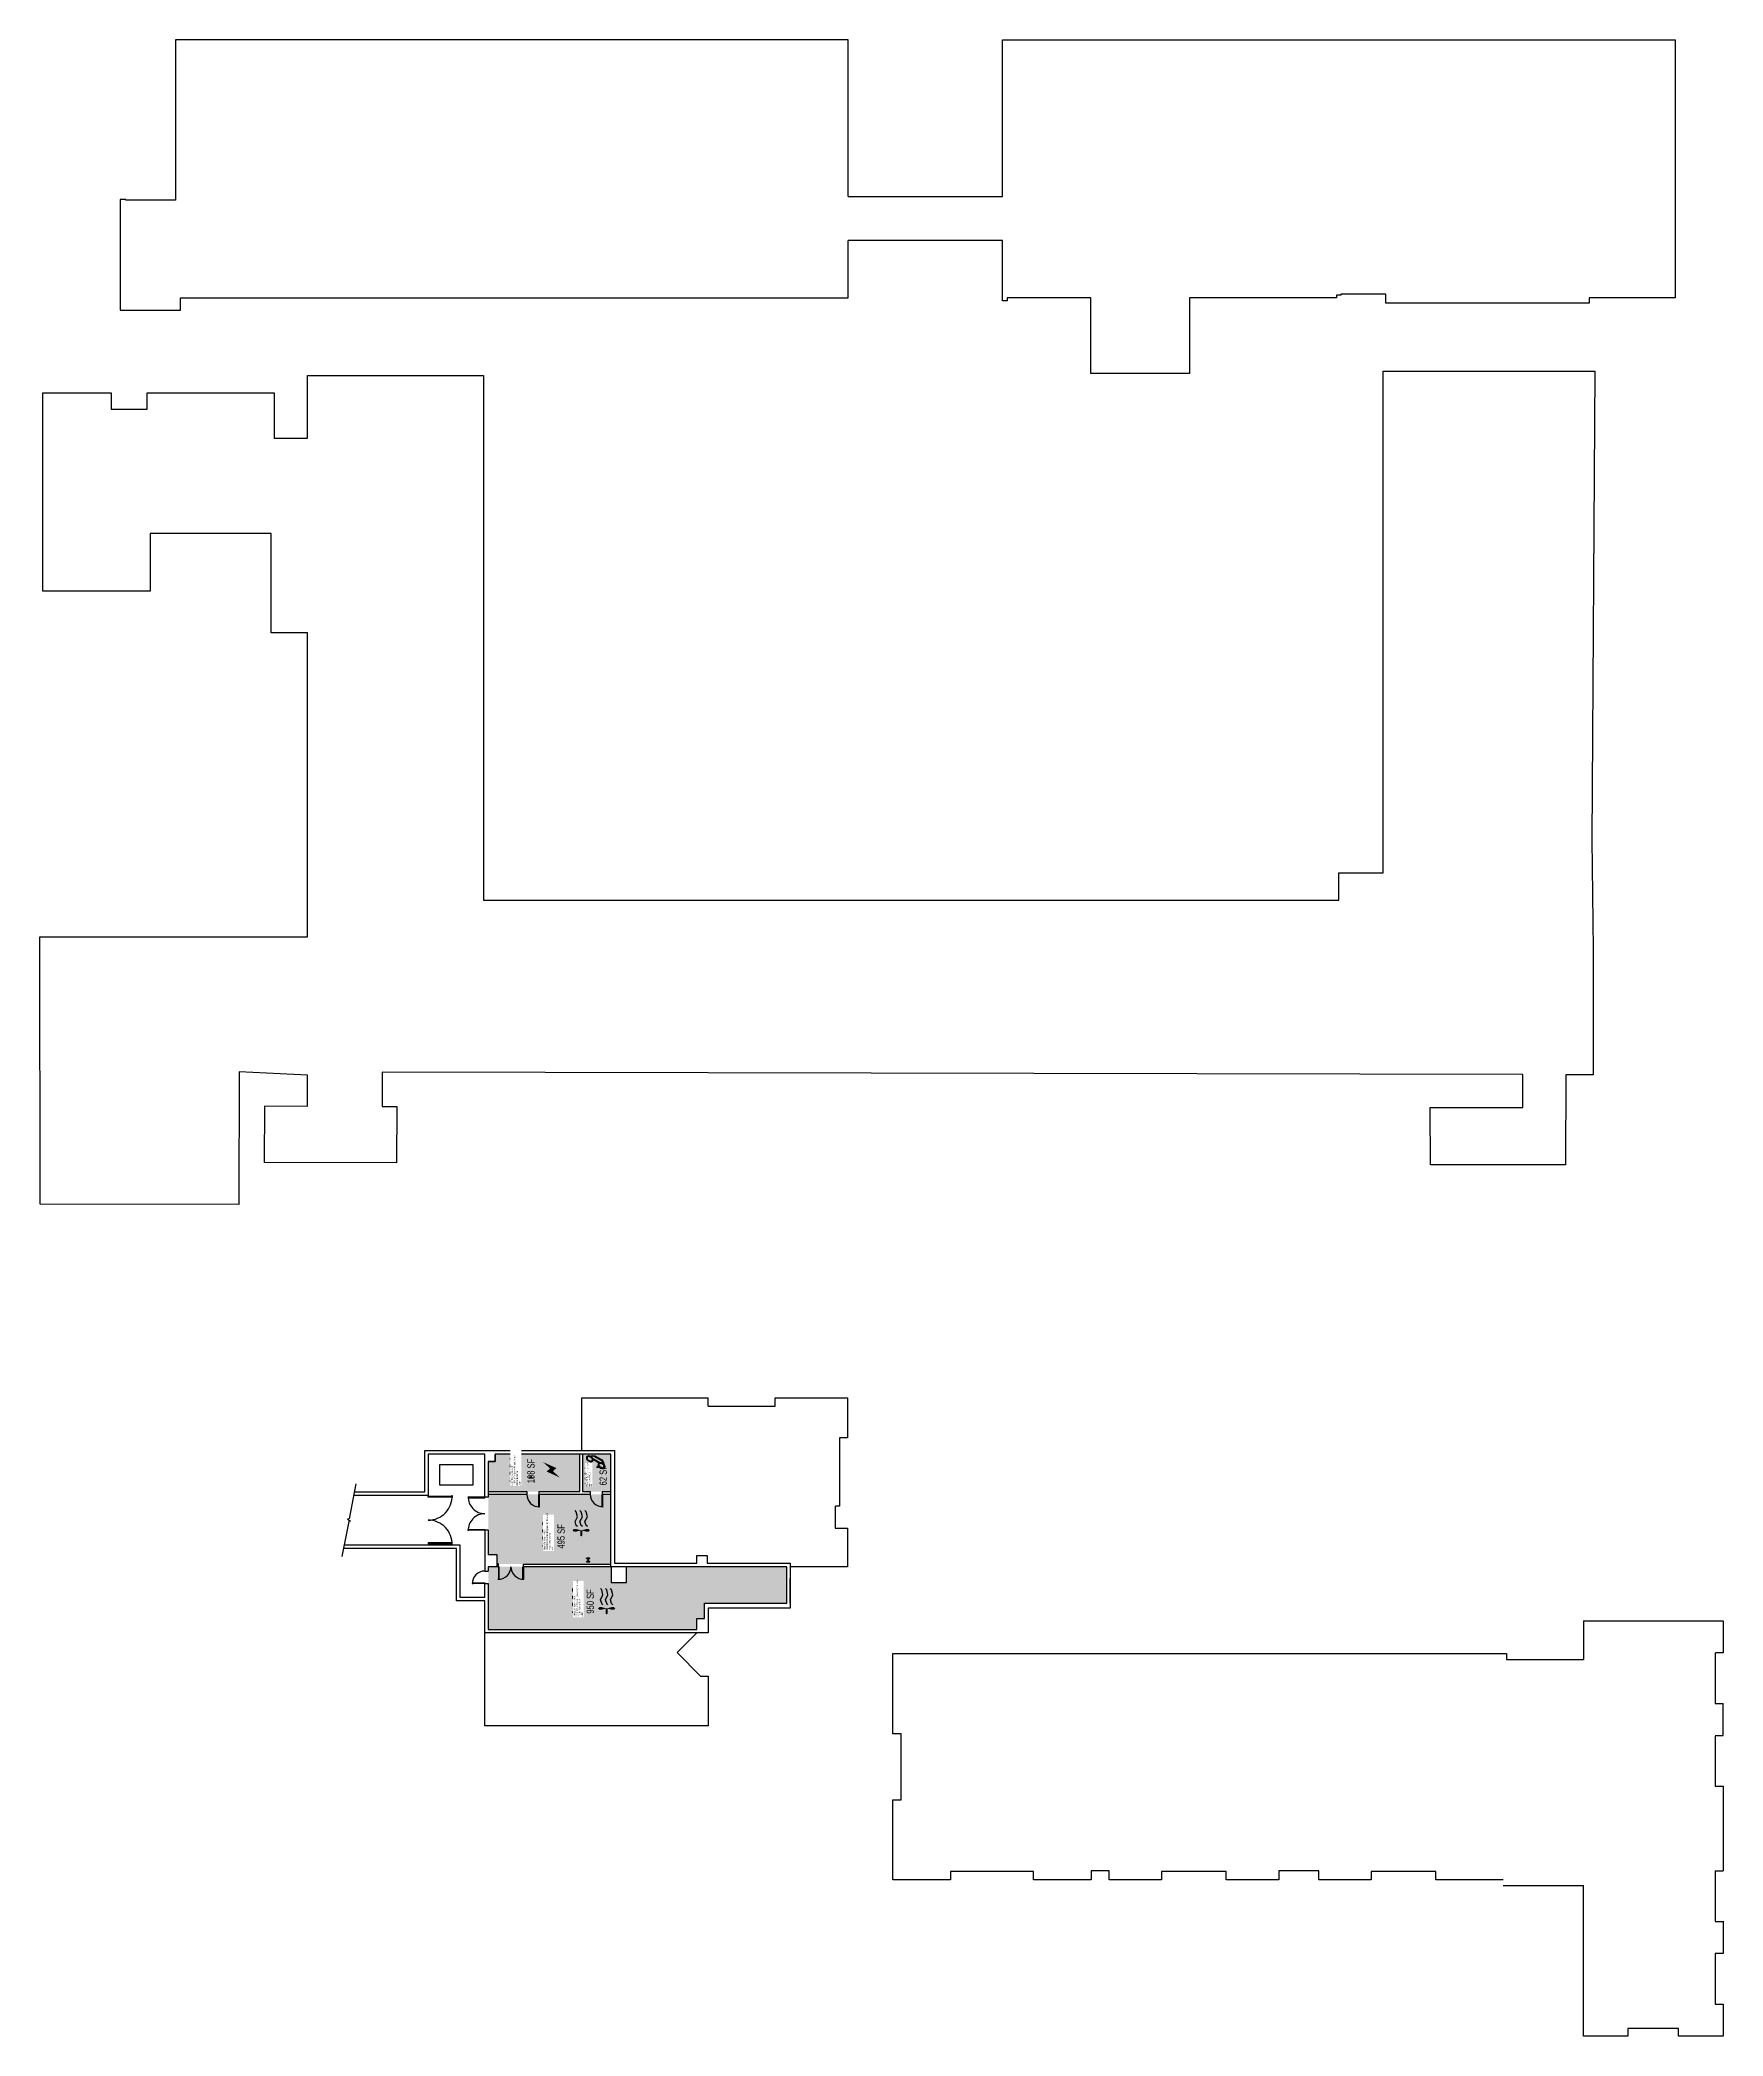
# Model space of a CAD drawing. Header units: inches. Extents: x -24 to 4860, y -169 to 5624.
import ezdxf
from ezdxf.enums import TextEntityAlignment as Align

# ---------------------------------------------------------------- set-up
doc = ezdxf.new("R2010")
doc.units = ezdxf.units.IN
doc.header["$LTSCALE"] = 10
doc.header["$MEASUREMENT"] = 0
doc.layers.get('0').update_dxf_attribs({"linetype": 'CONTINUOUS'})
for name, color, linetype in [('A-DOOR', 2, 'CONTINUOUS'), ('A-IDEN-CNUM', 7, 'CONTINUOUS'), ('A-IDEN-ICON', 4, 'CONTINUOUS'), ('A-IDEN-RNUM', 7, 'CONTINUOUS'), ('A-IDEN-SNUM', 4, 'CONTINUOUS'), ('A-IDEN-VNUM', 4, 'CONTINUOUS'), ('A-SITE', 3, 'CONTINUOUS'), ('A-WALL', 5, 'CONTINUOUS'), ('AREA-TEXT', 3, 'CONTINUOUS'), ('Rooms-Category-Color', 7, 'CONTINUOUS'), ('Rooms-College-Color', 7, 'CONTINUOUS'), ('Rooms-Department-Color', 7, 'CONTINUOUS'), ('Rooms-Division-Color', 7, 'CONTINUOUS'), ('Rooms-Information', 7, 'CONTINUOUS')]:
    doc.layers.add(name, color=color, linetype=linetype)
doc.styles.add('AREA', font='arial.ttf', dxfattribs={"width": 0.75, "height": 24})
doc.styles.add('ROOMSNUMBER', font='TXT.SHX', dxfattribs={"height": 1})
doc.styles.add('ROOMVNUMBER', font='arial.ttf', dxfattribs={"width": 0.85, "height": 30})

# ---------------------------------------------------------------- blocks, each defined once
blk = doc.blocks.new('W10X60')
h = blk.add_hatch()
h.set_pattern_fill('ANSI32', color=256, scale=1.5, style=0)
h.set_pattern_definition([(45, (5.04, 5.11), (-0.397748, 0.397748), []), (45, (5.30517, 5.11), (-0.397748, 0.397748), [])])
edge = h.paths.add_edge_path()
edge.add_line((10.08, 0), (10.08, 0.68))
edge.add_line((10.08, 0.68), (5.75, 0.68))
edge.add_arc((5.75, 1.18), 0.5, 180, 270, ccw=False)
edge.add_line((5.25, 1.18), (5.25, 9.04))
edge.add_arc((5.75, 9.04), 0.5, 90, 180, ccw=False)
edge.add_line((5.75, 9.54), (10.08, 9.54))
edge.add_line((10.08, 9.54), (10.08, 10.22))
edge.add_line((10.08, 10.22), (0, 10.22))
edge.add_line((0, 10.22), (0, 9.54))
edge.add_line((0, 9.54), (4.33, 9.54))
edge.add_arc((4.33, 9.04), 0.5, 0, 90, ccw=False)
edge.add_line((4.83, 9.04), (4.83, 1.18))
edge.add_arc((4.33, 1.18), 0.5, 270, 360, ccw=False)
edge.add_line((4.33, 0.68), (0, 0.68))
edge.add_line((0, 0.68), (0, 0))
edge.add_line((0, 0), (10.08, 0))
blk.add_lwpolyline([(10.08, 0), (10.08, 0.68), (10.08, 0.68), (5.75, 0.68, -0.4142136), (5.25, 1.18), (5.25, 9.04, -0.4142136), (5.75, 9.54), (10.08, 9.54), (10.08, 10.22), (0, 10.22), (0, 9.54), (4.33, 9.54, -0.4142136), (4.83, 9.04), (4.83, 1.18, -0.4142136), (4.33, 0.68), (0, 0.68), (0, 0)], format="xyb", close=True)
blk = doc.blocks.new('P30DR')
for p, q in [((0, 72), (36, 72)), ((0, 70.5), (0, 72)), ((36, 70.5), (0, 70.5)), ((36, 72), (36, 70.25)), ((36, 1.5), (0, 1.5)), ((0, 1.5), (0, 0)), ((0, 0), (36, 0)), ((36, 0), (36, 1.75))]:
    blk.add_line(p, q)
for centre, start, end in [((0, 72), 270, 2.56698), ((0, 0), 357.43302, 90)]:
    blk.add_arc(centre, 36, start, end)
blk = doc.blocks.new('CPELECT')
blk.add_lwpolyline([(0.062, 0.063, 0, 0.03, 0), (0.01, -0.017, 0.03, 0.03, 0), (-0.01, 0.007, 0.03, 0, 0), (-0.062, -0.073, 0.03, 0, 0)], format="xyseb")
blk = doc.blocks.new('CPMECH')
at = {"color": 0, "linetype": 'ByBlock'}
for p, q in [((0.005, 0.025), (0.015, 0.035)), ((0.015, 0.035), (0.045, 0.045)), ((0.015, -0.005), (0.045, 0.005)), ((0.045, 0.045), (0.085, 0.025)), ((0.045, 0.005), (0.085, -0.015)), ((0.085, 0.025), (0.125, 0.035)), ((0.125, 0.035), (0.135, 0.045)), ((0.125, -0.005), (0.135, 0.005)), ((0.005, -0.015), (0.015, -0.005)), ((0.005, -0.055), (0.015, -0.045)), ((0.015, -0.045), (0.045, -0.035)), ((0.045, -0.035), (0.085, -0.055)), ((0.085, -0.015), (0.125, -0.005)), ((0.085, -0.055), (0.125, -0.045)), ((0.125, -0.045), (0.135, -0.035))]:
    blk.add_line(p, q, dxfattribs=at)
at = {"color": 0, "linetype": 'ByBlock', "const_width": 0.015}
blk.add_lwpolyline([(-0.025, -0.005), (-0.065, -0.005)], dxfattribs=at)
at = {"color": 0, "linetype": 'ByBlock', "const_width": 0.0075}
blk.add_lwpolyline([(-0.068, -0.007, 1), (-0.062, -0.003, 1)], format="xyb", close=True, dxfattribs=at)
at = {"color": 0, "linetype": 'ByBlock'}
for points in [[(-0.025, -0.005, 0, 0.02, 0), (-0.025, 0.035, 0.02, 0.02, 0), (-0.025, 0.055, 0.02, 0, 0), (-0.025, 0.065, 0, 0, 0)], [(-0.025, -0.005, 0, 0.02, 0), (-0.025, -0.045, 0.02, 0.02, 0), (-0.025, -0.065, 0.02, 0, 0), (-0.025, -0.075, 0, 0, 0)]]:
    blk.add_lwpolyline(points, format="xyseb", dxfattribs=at)
blk = doc.blocks.new('CPPHONE')
at = {"color": 0, "linetype": 'ByBlock'}
for p, q in [((0.01, 0.025), (-0.02, -0.025)), ((0.017, 0.028), (-0.018, -0.033))]:
    blk.add_line(p, q, dxfattribs=at)
for points in [[(0.036, 0.057), (0.042, 0.031), (0.038, 0.011), (0.008, -0.041), (-0.008, -0.056), (-0.034, -0.064)], [(0.033, 0.047), (0.037, 0.031), (0.033, 0.013), (0.004, -0.038), (-0.011, -0.051), (-0.026, -0.057)]]:
    blk.add_lwpolyline(points, dxfattribs=at)
for points in [[(0.029, 0.079, 0.139889), (0.022, 0.08, 0.107118), (0.012, 0.078, 0.079812), (0.004, 0.072, 0.067459), (-0.003, 0.063, 0.067459), (-0.008, 0.051, 0.079812), (-0.009, 0.041, 0.107118), (-0.006, 0.032, 0.139889), (-0.001, 0.027, 0.139889), (0.006, 0.025, 0.107118), (0.015, 0.027, 0.079812), (0.024, 0.033, 0.067459), (0.031, 0.043, 0.067459), (0.036, 0.054, 0.079812), (0.037, 0.064, 0.107118), (0.034, 0.073, 0.139889)], [(0.026, 0.074, 0.139889), (0.022, 0.075, 0.107118), (0.014, 0.074, 0.079812), (0.007, 0.069, 0.067459), (0.001, 0.06, 0.067459), (-0.003, 0.05, 0.079812), (-0.004, 0.042, 0.107118), (-0.002, 0.034, 0.139889), (0.001, 0.031, 0.139889), (0.006, 0.03, 0.107118), (0.013, 0.032, 0.079812), (0.02, 0.037, 0.067459), (0.027, 0.045, 0.067459), (0.031, 0.055, 0.079812), (0.032, 0.064, 0.107118), (0.03, 0.071, 0.139889)], [(-0.026, -0.017, 0.139889), (-0.033, -0.015, 0.107118), (-0.043, -0.017, 0.079812), (-0.051, -0.023, 0.067459), (-0.058, -0.033, 0.067459), (-0.063, -0.044, 0.079812), (-0.064, -0.054, 0.107118), (-0.061, -0.063, 0.139889), (-0.056, -0.069, 0.139889), (-0.049, -0.07, 0.107118), (-0.04, -0.068, 0.079812), (-0.031, -0.062, 0.067459), (-0.024, -0.053, 0.067459), (-0.019, -0.041, 0.079812), (-0.018, -0.031, 0.107118), (-0.021, -0.022, 0.139889)], [(-0.029, -0.021, 0.139889), (-0.033, -0.02, 0.107118), (-0.041, -0.022, 0.079812), (-0.048, -0.027, 0.067459), (-0.054, -0.035, 0.067459), (-0.058, -0.045, 0.079812), (-0.059, -0.054, 0.107118), (-0.057, -0.061, 0.139889), (-0.054, -0.064, 0.139889), (-0.049, -0.065, 0.107118), (-0.042, -0.064, 0.079812), (-0.035, -0.059, 0.067459), (-0.028, -0.05, 0.067459), (-0.024, -0.04, 0.079812), (-0.023, -0.032, 0.107118), (-0.025, -0.024, 0.139889)]]:
    blk.add_lwpolyline(points, format="xyb", close=True, dxfattribs=at)

msp = doc.modelspace()

# ---------------------------------------------------------------- hatches: boundary and pattern name
at = {"layer": 'Rooms-Category-Color', "true_color": 0xadadad}
for points in [[(1296.6, 1519.6), (1296.6, 1498.1), (1276.7, 1498.1), (1276.7, 1410.7), (1542.7, 1410.7), (1542.7, 1519.6)], [(1550.7, 1519.6), (1550.7, 1410.7), (1632.7, 1410.7), (1632.7, 1519.6)], [(1276.7, 1402.7), (1276.7, 1226.9), (1302.6, 1226.9), (1302.6, 1200.7), (1632.7, 1200.6), (1632.7, 1402.7)], [(1276.7, 1192.6), (1276.7, 1010.6), (1881.6, 1010.6), (1881.6, 1042.4), (1904.6, 1042.4), (1904.6, 1086.6), (2143.1, 1086.6), (2143.1, 1192.6), (1678.3, 1192.6), (1678.3, 1147.1), (1633.9, 1147.1), (1633.9, 1192.6)]]:
    msp.add_hatch(color=253, dxfattribs=at).paths.add_polyline_path(points)
at = {"layer": 'Rooms-College-Color', "true_color": 0xadadad}
for points in [[(1296.6, 1519.6), (1296.6, 1498.1), (1276.7, 1498.1), (1276.7, 1410.7), (1542.7, 1410.7), (1542.7, 1519.6)], [(1550.7, 1519.6), (1550.7, 1410.7), (1632.7, 1410.7), (1632.7, 1519.6)], [(1276.7, 1402.7), (1276.7, 1226.9), (1302.6, 1226.9), (1302.6, 1200.7), (1632.7, 1200.6), (1632.7, 1402.7)], [(1276.7, 1192.6), (1276.7, 1010.6), (1881.6, 1010.6), (1881.6, 1042.4), (1904.6, 1042.4), (1904.6, 1086.6), (2143.1, 1086.6), (2143.1, 1192.6), (1678.3, 1192.6), (1678.3, 1147.1), (1633.9, 1147.1), (1633.9, 1192.6)]]:
    msp.add_hatch(color=253, dxfattribs=at).paths.add_polyline_path(points)
at = {"layer": 'Rooms-Department-Color', "true_color": 0xacacac}
for points in [[(1296.6, 1519.6), (1296.6, 1498.1), (1276.7, 1498.1), (1276.7, 1410.7), (1542.7, 1410.7), (1542.7, 1519.6)], [(1550.7, 1519.6), (1550.7, 1410.7), (1632.7, 1410.7), (1632.7, 1519.6)], [(1276.7, 1402.7), (1276.7, 1226.9), (1302.6, 1226.9), (1302.6, 1200.7), (1632.7, 1200.6), (1632.7, 1402.7)], [(1276.7, 1192.6), (1276.7, 1010.6), (1881.6, 1010.6), (1881.6, 1042.4), (1904.6, 1042.4), (1904.6, 1086.6), (2143.1, 1086.6), (2143.1, 1192.6), (1678.3, 1192.6), (1678.3, 1147.1), (1633.9, 1147.1), (1633.9, 1192.6)]]:
    msp.add_hatch(color=253, dxfattribs=at).paths.add_polyline_path(points)
at = {"layer": 'Rooms-Division-Color', "true_color": 0xadadad}
for points in [[(1296.6, 1519.6), (1296.6, 1498.1), (1276.7, 1498.1), (1276.7, 1410.7), (1542.7, 1410.7), (1542.7, 1519.6)], [(1550.7, 1519.6), (1550.7, 1410.7), (1632.7, 1410.7), (1632.7, 1519.6)], [(1276.7, 1402.7), (1276.7, 1226.9), (1302.6, 1226.9), (1302.6, 1200.7), (1632.7, 1200.6), (1632.7, 1402.7)], [(1276.7, 1192.6), (1276.7, 1010.6), (1881.6, 1010.6), (1881.6, 1042.4), (1904.6, 1042.4), (1904.6, 1086.6), (2143.1, 1086.6), (2143.1, 1192.6), (1678.3, 1192.6), (1678.3, 1147.1), (1633.9, 1147.1), (1633.9, 1192.6)]]:
    msp.add_hatch(color=253, dxfattribs=at).paths.add_polyline_path(points)

# ---------------------------------------------------------------- linework, layer by layer
at = {"layer": 'A-DOOR'}
for p, q in [((1102.6, 1397.1), (1171.8, 1397.1)), ((1102.6, 1394.2), (1102.6, 1397.1)), ((1171.8, 1394.2), (1102.6, 1394.2)), ((1171.8, 1397.1), (1171.8, 1393.7)), ((1266.7, 1394.7), (1218.7, 1394.7)), ((1218.7, 1394.7), (1218.7, 1392.3)), ((1218.7, 1392.7), (1266.7, 1392.7)), ((1266.7, 1392.7), (1266.7, 1394.7)), ((1423.2, 1366.6), (1423.2, 1402.6)), ((1423.2, 1402.6), (1424.7, 1402.6)), ((1424.7, 1402.6), (1424.7, 1366.6)), ((1607.2, 1366.7), (1607.2, 1402.7)), ((1607.2, 1402.7), (1608.7, 1402.7)), ((1608.7, 1402.7), (1608.7, 1366.7)), ((1424.7, 1366.6), (1423.2, 1366.6)), ((1608.7, 1366.7), (1607.2, 1366.7)), ((1218.7, 1298.7), (1218.7, 1301)), ((1218.7, 1300.7), (1266.7, 1300.7)), ((1266.7, 1298.7), (1218.7, 1298.7)), ((1266.7, 1300.7), (1266.7, 1298.7)), ((1171.8, 1261.6), (1102.6, 1261.6)), ((1102.6, 1261.6), (1102.6, 1258.7)), ((1102.6, 1258.7), (1171.8, 1258.7)), ((1171.8, 1258.7), (1171.8, 1262.1)), ((1230.6, 1144.2), (1230.6, 1145.7)), ((1230.6, 1145.7), (1266.6, 1145.7)), ((1266.6, 1144.2), (1230.6, 1144.2)), ((1266.6, 1145.7), (1266.6, 1144.2))]:
    msp.add_line(p, q, dxfattribs=at)
for centre, radius, start, end in [((1102.6, 1397.1), 69.2, 270, 2.56698), ((1266.7, 1394.7), 48, 177.43302, 270), ((1424.7, 1402.6), 36, 180, 272.56698), ((1608.7, 1402.7), 36, 180, 272.56698), ((1266.7, 1298.7), 48, 90, 182.56698), ((1102.6, 1258.7), 69.2, 357.43302, 90), ((1266.6, 1144.2), 36, 90, 182.56698)]:
    msp.add_arc(centre, radius, start, end, dxfattribs=at)
at = {"layer": 'A-SITE'}
for p, q in [((1548.6, 1529.6), (1548.6, 1682.6)), ((1548.6, 1682.6), (1914.6, 1682.6)), ((1914.6, 1658.6), (1914.6, 1682.6)), ((2109.6, 1658.6), (2109.6, 1682.6)), ((2109.6, 1682.6), (2319.6, 1682.6)), ((2319.6, 1682.6), (2319.6, 1566.6)), ((1914.6, 1658.6), (2109.6, 1658.6)), ((2319.6, 1566.6), (2295.6, 1566.6)), ((2295.6, 1566.6), (2295.6, 1368.6)), ((1266.6, 1529.6), (1548.6, 1529.6)), ((2283.6, 1368.6), (2283.6, 1304.6)), ((2295.6, 1368.6), (2284.9, 1368.6)), ((2283.6, 1304.6), (2319.6, 1304.6)), ((2319.6, 1304.6), (2319.6, 1192.6)), ((2319.6, 1192.6), (2153.1, 1192.6)), ((2153.1, 1192.6), (2153.1, 1158.6)), ((2153.1, 1086.6), (2153.1, 1158.6)), ((1986.6, 1072.6), (1914.6, 1072.6)), ((2153.1, 1072.6), (1986.6, 1072.6)), ((1266.6, 730.6), (1266.7, 1000.6)), ((1882.1, 1000.6), (1825.1, 943.7)), ((4455.2, 1035.6), (4455.2, 923.1)), ((4455.2, 1035.6), (4860.1, 1035.6)), ((4860.1, 1035.6), (4860.1, 942.6)), ((1825.1, 943.7), (1893.1, 875.6)), ((2450.6, 941.1), (4231.6, 941.1)), ((2450.6, 708.1), (2450.6, 941.1)), ((4231.6, 941.1), (4231.6, 923.1)), ((4837.6, 942.6), (4837.6, 795.7)), ((4860.1, 942.6), (4837.9, 942.6)), ((1893.1, 875.6), (1914.6, 875.6)), ((1914.6, 875.6), (1914.6, 730.6)), ((4231.6, 923.1), (4455.2, 923.1)), ((4837.6, 795.6), (4860.1, 795.6)), ((4860.1, 702.6), (4860.1, 795.6)), ((1914.6, 730.6), (1266.6, 730.6)), ((2474.6, 708.1), (2450.6, 708.1)), ((2474.6, 516.1), (2474.6, 708.1)), ((4837.6, 702.6), (4860.1, 702.6)), ((4837.6, 701.1), (4837.6, 555.7)), ((4837.6, 555.7), (4860.1, 555.7)), ((4860.1, 555.7), (4860.1, 310.6)), ((2450.7, 284.1), (2450.7, 516.1)), ((2450.7, 516.1), (2474.6, 516.1)), ((2858.6, 308.1), (2618.6, 308.1)), ((2618.6, 308.1), (2618.6, 284.1)), ((2858.6, 284.1), (2858.6, 308.1)), ((3078.6, 310.1), (3026.6, 310.1)), ((3026.6, 310.1), (3026.6, 284.1)), ((3078.6, 284.1), (3078.6, 310.1)), ((3418.6, 308.1), (3230.6, 308.1)), ((3230.6, 308.1), (3230.6, 284.1)), ((3418.6, 284.1), (3418.6, 308.1)), ((3686.6, 310.1), (3570.6, 310.1)), ((3570.6, 310.1), (3570.6, 284.1)), ((3686.6, 284.1), (3686.6, 310.1)), ((4026.6, 308.1), (3838.6, 308.1)), ((3838.6, 308.1), (3838.6, 284.1)), ((4026.6, 284.1), (4026.6, 308.1)), ((4837.6, 310.6), (4860.1, 310.6)), ((4837.6, 310.6), (4837.6, 163.7)), ((2618.6, 284.1), (2450.7, 284.1)), ((3026.6, 284.1), (2858.6, 284.1)), ((3230.6, 284.1), (3078.6, 284.1)), ((3570.6, 284.1), (3418.6, 284.1)), ((3838.6, 284.1), (3686.6, 284.1)), ((4222.2, 284.1), (4026.6, 284.1)), ((4222.2, 267.6), (4455.2, 267.6)), ((4455.1, -169.3), (4455.1, 267.6)), ((4837.6, 163.6), (4860.1, 163.6)), ((4860.1, 163.7), (4860, 70.6)), ((4860, 70.6), (4837.6, 70.6)), ((4837.6, 70.6), (4837.6, -76.3)), ((4837.6, 69.1), (4837.6, -74.9)), ((4837.6, -76.3), (4860.1, -76.3)), ((4860.1, -76.3), (4860.1, -169.3)), ((4584.1, -169.4), (4455.2, -169.4)), ((4731.1, -146.9), (4584.1, -146.9)), ((4584.1, -146.9), (4584.1, -169.3)), ((4731.1, -152.9), (4731.1, -146.9)), ((4731.1, -169.3), (4731.1, -152.9)), ((4860.1, -169.3), (4731.1, -169.3))]:
    msp.add_line(p, q, dxfattribs=at)
for points in [[(2320.9, 5169.6), (2320.9, 5623.6), (368.9, 5623.6), (368.9, 5160.6), (368.9, 5158.6), (224.9, 5158.6), (224.9, 5160.6), (208.9, 5160.6), (208.9, 4839.6), (383.9, 4839.6), (383.9, 4875.6), (2320.9, 4875.6), (2320.9, 5041.6)], [(2320.9, 5169.6), (2768.9, 5169.6), (2768.9, 5623.6), (4720.9, 5623.6), (4720.9, 4875.6), (4471.9, 4875.6), (4471.9, 4859.6), (3881.9, 4859.6), (3881.9, 4885.6), (3750.9, 4885.6), (3750.9, 4882.6), (3737.9, 4882.6), (3737.9, 4875.6), (3311.9, 4875.6), (3311.9, 4655.6), (3025.9, 4655.6), (3025.9, 4875.6), (2782.9, 4875.6), (2782.9, 4866.4), (2768.9, 4866.4), (2768.9, 5041.6), (2320.9, 5041.6)]]:
    msp.add_lwpolyline(points, dxfattribs=at)
msp.add_lwpolyline([(3744.9, 3127.6), (3744.9, 3206.6), (3873.9, 3206.6), (3873.9, 4662.1), (4487.6, 4661.9), (4487.6, 4661.9), (4487.6, 4661.9), (4478.9, 3302.6), (4483.3, 2984.6), (4483.3, 2984.6), (4483.3, 2984.6), (4483.4, 2620.5), (4483.4, 2620.5), (4483.4, 2620.5), (4403.5, 2620.7), (4403.1, 2358.6), (4010.8, 2359.5), (4010.6, 2525.8), (4278.9, 2525.3), (4278.9, 2620.9), (4278.9, 2620.9), (4278.9, 2620.9), (4278.9, 2620.9), (4278.9, 2620.9), (968.9, 2628.2), (968.9, 2528.3), (1011.5, 2528.1), (1010.4, 2364.4), (627.4, 2366.2), (628.5, 2529.9), (751.9, 2529.3), (751.9, 2619.6), (553.7, 2629.1), (552.6, 2243.5), (-23.5, 2244.8), (-24.3, 3020.7), (751.9, 3020.7), (751.9, 3902.6), (646.9, 3902.6), (646.9, 4191.6), (295.9, 4191.6), (295.9, 4023.6), (-16.1, 4023.6), (-16.1, 4599.6), (182.9, 4599.6), (182.9, 4551.6), (286.9, 4551.6), (286.9, 4599.6), (655.9, 4599.6), (655.9, 4467.6), (751.9, 4467.6), (751.9, 4649.6), (1262.9, 4649.6), (1262.9, 4217.6), (1262.9, 4217.6), (1262.9, 3689.6), (1262.9, 3689.6), (1262.9, 3127.6)], close=True, dxfattribs=at)
at = {"layer": 'A-WALL'}
for p, q in [((1266.7, 1519.6), (1102.6, 1519.6)), ((1102.6, 1519.6), (1102.6, 1399.9)), ((1266.7, 1394.7), (1266.7, 1519.6)), ((1542.7, 1519.6), (1296.6, 1519.6)), ((1296.6, 1519.6), (1296.6, 1498.1)), ((1296.6, 1498.1), (1296.6, 1518.1)), ((1632.7, 1519.6), (1542.7, 1519.6)), ((1542.7, 1410.7), (1542.7, 1519.6)), ((1550.7, 1519.6), (1550.7, 1410.7)), ((1632.7, 1402.7), (1632.7, 1519.6)), ((1642.7, 1528.1), (1642.7, 1406.2)), ((1276.7, 1498.1), (1296.6, 1498.1)), ((1296.6, 1498.1), (1276.7, 1498.1)), ((1276.7, 1498.1), (1276.7, 1402.7)), ((1102.6, 1399.9), (886.4, 1399.9)), ((1276.7, 1394.7), (1266.7, 1394.7)), ((1276.7, 1410.7), (1388.7, 1410.7)), ((1388.7, 1402.7), (1276.7, 1402.7)), ((1276.7, 1402.7), (1276.7, 1394.7)), ((1388.7, 1410.7), (1388.7, 1404.7)), ((1388.7, 1410.7), (1388.7, 1402.7)), ((1424.7, 1404.7), (1424.7, 1410.7)), ((1424.7, 1402.7), (1424.7, 1410.7)), ((1424.7, 1410.7), (1542.7, 1410.7)), ((1572.7, 1402.7), (1424.7, 1402.7)), ((1550.7, 1410.7), (1572.7, 1410.7)), ((1572.7, 1410.7), (1572.7, 1402.7)), ((1608.7, 1402.7), (1608.7, 1410.7)), ((1608.7, 1410.7), (1632.7, 1410.7)), ((1632.7, 1402.7), (1608.7, 1402.7)), ((1632.7, 1192.6), (1632.7, 1402.7)), ((1642.7, 1406.2), (1642.7, 1223.9)), ((1276.7, 1298.7), (1266.7, 1298.7)), ((858.7, 1255.9), (1194.6, 1255.9)), ((1194.6, 1255.9), (1194.6, 1104.2)), ((1302.6, 1226.9), (1276.7, 1226.9)), ((1302.6, 1192.6), (1302.6, 1226.9)), ((1266.6, 1180.2), (1276.7, 1180.2)), ((1266.6, 1180.2), (1276.7, 1180.2)), ((1302.6, 1192.6), (1276.7, 1192.6)), ((1276.7, 1192.6), (1276.7, 1180.2)), ((1306.6, 1200.7), (1302.6, 1200.7)), ((1306.6, 1192.6), (1302.6, 1192.6)), ((1306.6, 1192.6), (1306.6, 1200.6)), ((1378.6, 1192.6), (1378.6, 1200.6)), ((1378.6, 1200.6), (1632.7, 1200.6)), ((1632.7, 1192.6), (1378.6, 1192.6)), ((2143.1, 1192.6), (1632.7, 1192.6)), ((2143.1, 1086.6), (2143.1, 1192.6)), ((1194.6, 1104.2), (1266.6, 1104.2)), ((1266.6, 1104.2), (1266.6, 1144.2)), ((1266.6, 1144.2), (1276.6, 1144.2)), ((1276.6, 1144.2), (1276.7, 1010.6)), ((1904.6, 1042.4), (1904.6, 1086.6)), ((1904.6, 1086.6), (2143.1, 1086.6)), ((1276.7, 1010.6), (1881.6, 1010.6)), ((1881.6, 1010.6), (1881.6, 1042.4)), ((1881.6, 1042.4), (1904.6, 1042.4))]:
    msp.add_line(p, q, dxfattribs=at)
for points in [[(888.4, 1409.9), (1092.6, 1409.9), (1092.6, 1529.6), (1642.7, 1529.6), (1642.7, 1202.6), (1881.6, 1202.6), (1881.6, 1225.6), (1911.6, 1225.6), (1911.6, 1202.6), (2153.1, 1202.6), (2153.1, 1072.6), (1914.6, 1072.6), (1914.6, 1000.6), (1266.7, 1000.6), (1266.6, 1094.2), (1184.6, 1094.2), (1184.6, 1245.9), (856.8, 1245.9)], [(892.9, 1433.4), (873.2, 1331.4), (868, 1330.6), (877.1, 1325.2), (871.9, 1324.4), (852.2, 1222.4)], [(1266.7, 1298.7), (1266.7, 1180.2)], [(1276.7, 1298.7), (1276.7, 1226.9)], [(1276.7, 1298.7), (1276.7, 1226.9)], [(1266.7, 1226.9), (1266.7, 1190.9)]]:
    msp.add_lwpolyline(points, dxfattribs=at)
for points in [[(1135.8, 1489), (1231.8, 1489), (1231.8, 1429), (1135.8, 1429)], [(1678.3, 1192.6), (1633.9, 1192.6), (1633.9, 1147.1), (1678.3, 1147.1)]]:
    msp.add_lwpolyline(points, close=True, dxfattribs=at)
at = {"layer": 'A-WALL', "linetype": 'Continuous', "lineweight": 15}
msp.add_point((1566.6, 1210.4), dxfattribs=at)

# ---------------------------------------------------------------- block references
at = {"layer": 'A-DOOR', "rotation": 270}
msp.add_blockref('P30DR', (1306.6, 1192.6), dxfattribs=at)
at = {"layer": 'A-IDEN-ICON', "rotation": 90}
for name, p, xscale, yscale, zscale in [('CPPHONE', (1590.4, 1500.8), 360, 360, 360), ('CPELECT', (1458.5, 1474), 359.9999999987206, 359.9999999987206, 359.9999999987206), ('CPMECH', (1544.8, 1307.3), 360, 360, 360), ('CPMECH', (1618.7, 1080.8), 360, 360, 360)]:
    msp.add_blockref(name, p, dxfattribs=dict(at, xscale=xscale, yscale=yscale, zscale=zscale))
at = {"layer": 'A-WALL', "linetype": 'Continuous', "lineweight": 20}
msp.add_blockref('W10X60', (1561.6, 1207), dxfattribs=at)

# ---------------------------------------------------------------- texts
at = {"layer": 'A-IDEN-CNUM', "style": 'ROOMSNUMBER', "width": 0.85}
for s, p in [('CAD #186-0_A001-00', (1395.2, 1449.8)), ('CAD #186-0_A004-00', (1592.1, 1480.6)), ('CAD #186-0_A002-00', (1444.5, 1292)), ('CAD #186-0_A003-00', (1522.6, 1081.4))]:
    msp.add_text(s, height=1, rotation=360, dxfattribs=at).set_placement(p)
at = {"layer": 'A-IDEN-RNUM', "style": 'ROOMSNUMBER', "width": 0.85}
for s, p in [('A001-00', (1395.2, 1452.8)), ('A004-00', (1592.1, 1483.6)), ('A002-00', (1444.5, 1295)), ('A003-00', (1522.6, 1084.4))]:
    msp.add_text(s, height=1, rotation=360, dxfattribs=at).set_placement(p)
at = {"layer": 'A-IDEN-SNUM', "style": 'ROOMSNUMBER', "width": 0.85}
for s, p in [('1860A00100', (1395.2, 1452.8)), ('1860A00400', (1592.1, 1483.6)), ('1860A00200', (1444.5, 1295)), ('1860A00300', (1522.6, 1084.4))]:
    msp.add_text(s, height=1, rotation=360, dxfattribs=at).set_placement(p)
at = {"layer": 'A-IDEN-VNUM', "style": 'ROOMVNUMBER', "width": 0.85}
for s, height, p in [('A001', 31.5, (1354.8, 1472.6)), ('A004', 21, (1567.1, 1454.3)), ('A002', 31.5, (1449.3, 1284.2)), ('A003', 31.5, (1535.8, 1091.8))]:
    msp.add_text(s, height=height, rotation=90, dxfattribs=at).set_placement(p, align=Align.MIDDLE_CENTER)
at = {"layer": 'AREA-TEXT', "style": 'AREA', "width": 0.75}
for s, p in [('198 SF', (1400.7, 1470.5)), ('62 SF', (1610.2, 1458.2)), ('495 SF', (1488.2, 1280.7)), ('950 SF', (1572.9, 1092))]:
    msp.add_text(s, height=21, rotation=90, dxfattribs=at).set_placement(p, align=Align.MIDDLE_CENTER)

# ---------------------------------------------------------------- next in the draw order: texts
at = {"layer": 'Rooms-Information', "attachment_point": 7, "rotation": 90, "style": 'ROOMVNUMBER', "bg_fill": 3, "box_fill_scale": 1.5, "bg_fill_color": 256, "bg_fill_true_color": 13158600, "bg_fill_transparency": 0}
for s, insert, char_height, width in [('Bldg.186, Room A001^M^J128101-FacMgmt-Electric Shop^M^JFICM: Electrical^M^JASF: ', (1370.5, 1428.9), 4.5, 100.8), ('Bldg.186, Room A004^M^J132900-ITS - Enterprise Network Svcs^M^JFICM: Telecom Closet^M^JASF: ', (1577.6, 1425.2), 3, 67.2), ('Bldg.186, Room A002^M^J128006-FacMgmt-Engineering Services^M^JFICM: Mechanical^M^JASF: ', (1465, 1240.6), 4.5, 100.8), ('Bldg.186, Room A003^M^J128006-FacMgmt-Engineering Services^M^JFICM: Mechanical^M^JASF: ', (1551.6, 1048.1), 4.5, 100.8)]:
    msp.add_mtext(s, dxfattribs=dict(at, insert=insert, char_height=char_height, width=width))

doc.saveas('drawing.dxf')
